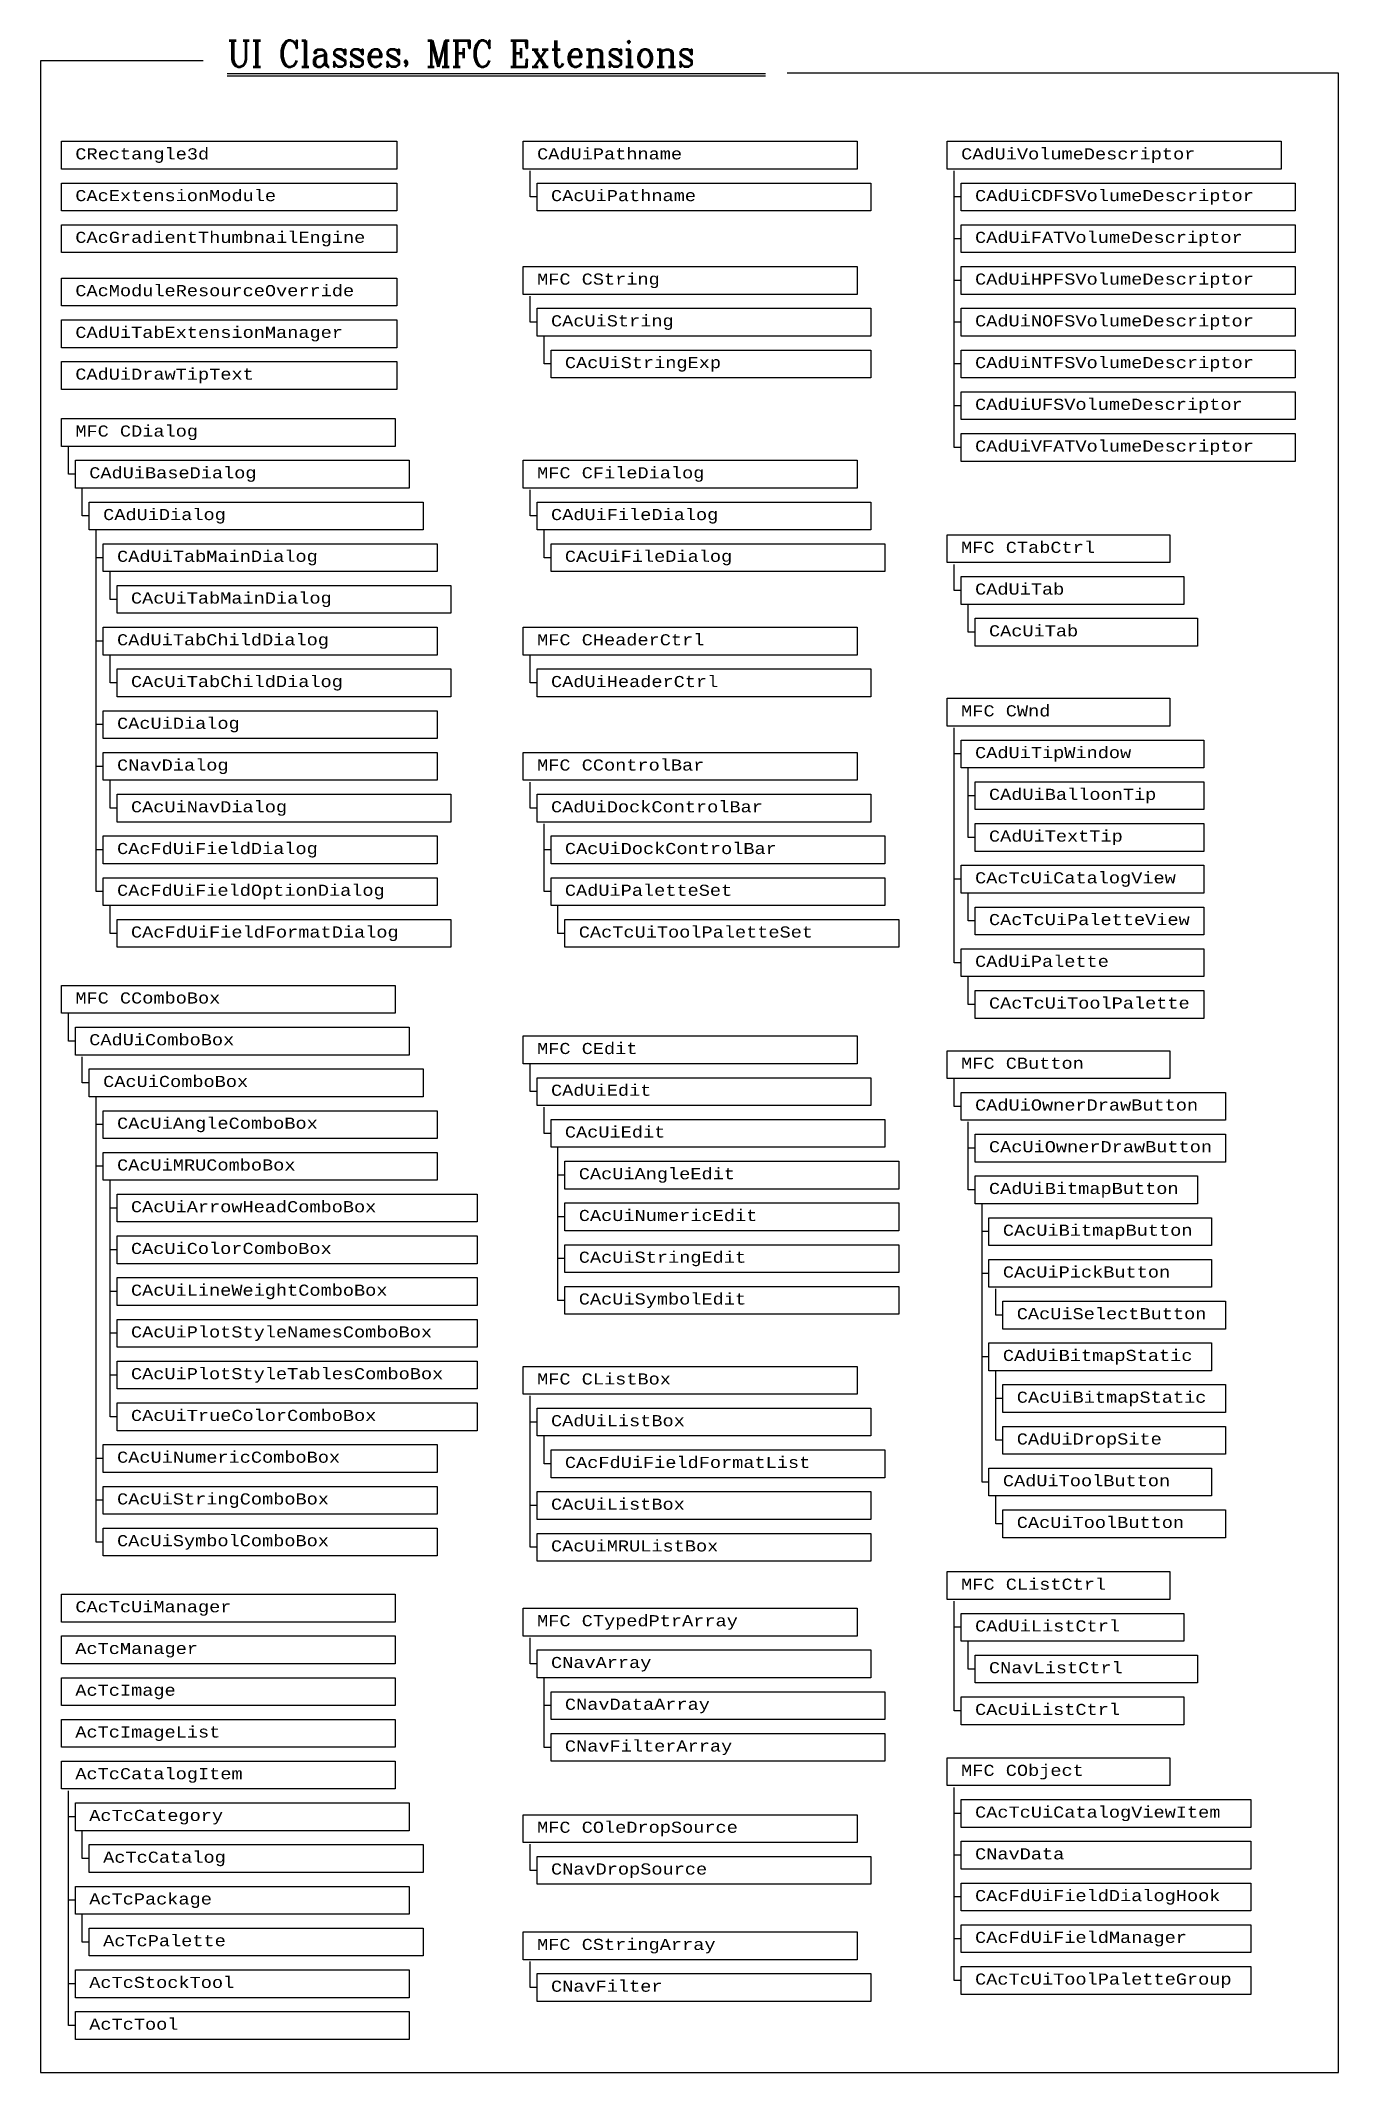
# Model space of a CAD drawing. Extents: x -49 to 153, y -248 to 71.
# Drawn here: x 101.6 to 148.2, y -4.5 to 68.5 of the extents above; entities that cross this region are included whole.
import ezdxf

# ---------------------------------------------------------------- set-up
doc = ezdxf.new("R2010")
doc.units = 0
doc.header["$MEASUREMENT"] = 0
doc.layers.get('0').update_dxf_attribs({"linetype": 'CONTINUOUS'})
doc.styles.add('ROMANC', font='romanc.shx', dxfattribs={"width": 0.9})
doc.styles.get("Standard").update_dxf_attribs({"font": 'TIMES.TTF'})

msp = doc.modelspace()

# ---------------------------------------------------------------- texts
at = {"style": 'ROMANC', "width": 0.9}
msp.add_text('UI Classes, MFC Extensions', height=0.94115, dxfattribs=at).set_placement((108.262, 67.561))
at = {"char_height": 0.4, "attachment_point": 1}
for s, insert in [('{\\fCourier New|b0|i0|c0|p49;CRectangle3d}', (102.81, 64.635)), ('{\\fCourier New|b0|i0|c0|p49;CAdUiPathname}', (119.408, 64.635)), ('{\\fCourier New|b0|i0|c0|p49;CAdUiVolumeDescriptor}', (134.651, 64.635)), ('{\\fCourier New|b0|i0|c0|p49;CAcExtensionModule}', (102.81, 63.135)), ('{\\fCourier New|b0|i0|c0|p49;CAcUiPathname}', (119.908, 63.135)), ('{\\fCourier New|b0|i0|c0|p49;CAdUiCDFSVolumeDescriptor}', (135.151, 63.135)), ('{\\fCourier New|b0|i0|c0|p49;CAcGradientThumbnailEngine}', (102.81, 61.635)), ('{\\fCourier New|b0|i0|c0|p49;CAdUiFATVolumeDescriptor}', (135.151, 61.635)), ('{\\fCourier New|b0|i0|c0|p49;MFC CString}', (119.408, 60.135)), ('{\\fCourier New|b0|i0|c0|p49;CAdUiHPFSVolumeDescriptor}', (135.151, 60.135)), ('{\\fCourier New|b0|i0|c0|p49;CAcModuleResourceOverride}', (102.81, 59.72)), ('{\\fCourier New|b0|i0|c0|p49;CAcUiString}', (119.908, 58.635)), ('{\\fCourier New|b0|i0|c0|p49;CAdUiNOFSVolumeDescriptor}', (135.151, 58.635)), ('\\fCourier New|b0|i0|c0|p49;CAdUiTabExtensionManager', (102.81, 58.22)), ('{\\fCourier New|b0|i0|c0|p49;CAcUiStringExp}', (120.408, 57.135)), ('{\\fCourier New|b0|i0|c0|p49;CAdUiNTFSVolumeDescriptor}', (135.151, 57.135)), ('\\fCourier New|b0|i0|c0|p49;CAdUiDrawTipText', (102.81, 56.72)), ('{\\fCourier New|b0|i0|c0|p49;CAdUiUFSVolumeDescriptor}', (135.151, 55.635)), ('\\fCourier New|b0|i0|c0|p49;MFC CDialog', (102.81, 54.675)), ('{\\fCourier New|b0|i0|c0|p49;CAdUiVFATVolumeDescriptor}', (135.151, 54.135)), ('\\fCourier New|b0|i0|c0|p49;CAdUiBaseDialog', (103.31, 53.175)), ('\\fCourier New|b0|i0|c0|p49;MFC CFileDialog', (119.408, 53.175)), ('\\fCourier New|b0|i0|c0|p49;CAdUiDialog', (103.81, 51.675)), ('\\fCourier New|b0|i0|c0|p49;CAdUiFileDialog', (119.908, 51.675)), ('\\fCourier New|b0|i0|c0|p49;MFC CTabCtrl', (134.651, 50.497)), ('\\fCourier New|b0|i0|c0|p49;CAdUiTabMainDialog', (104.31, 50.175)), ('\\fCourier New|b0|i0|c0|p49;CAcUiFileDialog', (120.408, 50.175)), ('\\fCourier New|b0|i0|c0|p49;CAdUiTab', (135.151, 48.997)), ('\\fCourier New|b0|i0|c0|p49;CAcUiTabMainDialog', (104.81, 48.675)), ('\\fCourier New|b0|i0|c0|p49;CAcUiTab', (135.651, 47.497)), ('\\fCourier New|b0|i0|c0|p49;CAdUiTabChildDialog', (104.31, 47.175)), ('\\fCourier New|b0|i0|c0|p49;MFC CHeaderCtrl', (119.408, 47.175)), ('\\fCourier New|b0|i0|c0|p49;CAcUiTabChildDialog', (104.81, 45.675)), ('\\fCourier New|b0|i0|c0|p49;CAdUiHeaderCtrl', (119.908, 45.675)), ('\\fCourier New|b0|i0|c0|p49;MFC CWnd', (134.651, 44.622)), ('\\fCourier New|b0|i0|c0|p49;CAcUiDialog', (104.31, 44.175)), ('\\fCourier New|b0|i0|c0|p49;CAdUiTipWindow', (135.151, 43.122)), ('{\\fCourier New|b0|i0|c0|p49;CNavDialog}', (104.31, 42.675)), ('\\fCourier New|b0|i0|c0|p49;MFC CControlBar', (119.408, 42.675)), ('{\\fCourier New|b0|i0|c0|p49;CAdUiBalloonTip}', (135.651, 41.622)), ('{\\fCourier New|b0|i0|c0|p49;CAcUiNavDialog}', (104.81, 41.175)), ('\\fCourier New|b0|i0|c0|p49;CAdUiDockControlBar', (119.908, 41.175)), ('\\fCourier New|b0|i0|c0|p49;CAdUiTextTip', (135.651, 40.122)), ('{\\fCourier New|b0|i0|c0|p49;CAcFdUiFieldDialog}', (104.31, 39.675)), ('\\fCourier New|b0|i0|c0|p49;CAcUiDockControlBar', (120.408, 39.675)), ('{\\fCourier New|b0|i0|c0|p49;CAcFdUiFieldOptionDialog}', (104.31, 38.175)), ('{\\fCourier New|b0|i0|c0|p49;CAdUiPaletteSet}', (120.408, 38.175)), ('{\\fCourier New|b0|i0|c0|p49;CAcTcUiCatalogView}', (135.151, 38.622)), ('{\\fCourier New|b0|i0|c0|p49;CAcFdUiFieldFormatDialog}', (104.81, 36.675)), ('{\\fCourier New|b0|i0|c0|p49;CAcTcUiToolPaletteSet}', (120.908, 36.675)), ('{\\fCourier New|b0|i0|c0|p49;CAcTcUiPaletteView}', (135.651, 37.122)), ('{\\fCourier New|b0|i0|c0|p49;CAdUiPalette}', (135.151, 35.622)), ('\\fCourier New|b0|i0|c0|p49;MFC CComboBox', (102.81, 34.305)), ('{\\fCourier New|b0|i0|c0|p49;CAcTcUiToolPalette}', (135.651, 34.122)), ('\\fCourier New|b0|i0|c0|p49;CAdUiComboBox', (103.31, 32.805)), ('\\fCourier New|b0|i0|c0|p49;MFC CEdit', (119.408, 32.49)), ('\\fCourier New|b0|i0|c0|p49;MFC CButton', (134.651, 31.96)), ('\\fCourier New|b0|i0|c0|p49;CAcUiComboBox', (103.81, 31.305)), ('\\fCourier New|b0|i0|c0|p49;CAdUiEdit', (119.908, 30.99)), ('\\fCourier New|b0|i0|c0|p49;CAdUiOwnerDrawButton', (135.151, 30.46)), ('\\fCourier New|b0|i0|c0|p49;CAcUiAngleComboBox', (104.31, 29.805)), ('\\fCourier New|b0|i0|c0|p49;CAcUiEdit', (120.408, 29.49)), ('{\\fCourier New|b0|i0|c0|p49;CAcUiOwnerDrawButton}', (135.651, 28.96)), ('\\fCourier New|b0|i0|c0|p49;CAcUiMRUComboBox', (104.31, 28.305)), ('\\fCourier New|b0|i0|c0|p49;CAcUiAngleEdit', (120.908, 27.99)), ('\\fCourier New|b0|i0|c0|p49;CAdUiBitmapButton', (135.651, 27.46)), ('\\fCourier New|b0|i0|c0|p49;CAcUiArrowHeadComboBox', (104.81, 26.805)), ('\\fCourier New|b0|i0|c0|p49;CAcUiNumericEdit', (120.908, 26.49)), ('{\\fCourier New|b0|i0|c0|p49;CAcUiBitmapButton}', (136.151, 25.96)), ('\\fCourier New|b0|i0|c0|p49;CAcUiColorComboBox', (104.81, 25.305)), ('\\fCourier New|b0|i0|c0|p49;CAcUiStringEdit', (120.908, 24.99)), ('\\fCourier New|b0|i0|c0|p49;CAcUiPickButton', (136.151, 24.46)), ('\\fCourier New|b0|i0|c0|p49;CAcUiLineWeightComboBox', (104.81, 23.805)), ('\\fCourier New|b0|i0|c0|p49;CAcUiSymbolEdit', (120.908, 23.49)), ('\\fCourier New|b0|i0|c0|p49;CAcUiSelectButton', (136.651, 22.96)), ('\\fCourier New|b0|i0|c0|p49;CAcUiPlotStyleNamesComboBox', (104.81, 22.305)), ('\\fCourier New|b0|i0|c0|p49;CAdUiBitmapStatic', (136.151, 21.46)), ('\\fCourier New|b0|i0|c0|p49;CAcUiPlotStyleTablesComboBox', (104.81, 20.805)), ('\\fCourier New|b0|i0|c0|p49;MFC CListBox', (119.408, 20.616)), ('{\\fCourier New|b0|i0|c0|p49;CAcUiBitmapStatic}', (136.651, 19.96)), ('{\\fCourier New|b0|i0|c0|p49;CAcUiTrueColorComboBox}', (104.81, 19.305)), ('\\fCourier New|b0|i0|c0|p49;CAdUiListBox', (119.908, 19.116)), ('\\fCourier New|b0|i0|c0|p49;CAdUiDropSite', (136.651, 18.46)), ('\\fCourier New|b0|i0|c0|p49;CAcUiNumericComboBox', (104.31, 17.805)), ('{\\fCourier New|b0|i0|c0|p49;CAcFdUiFieldFormatList}', (120.408, 17.616)), ('\\fCourier New|b0|i0|c0|p49;CAdUiToolButton', (136.151, 16.96)), ('\\fCourier New|b0|i0|c0|p49;CAcUiStringComboBox', (104.31, 16.305)), ('\\fCourier New|b0|i0|c0|p49;CAcUiListBox', (119.908, 16.116)), ('{\\fCourier New|b0|i0|c0|p49;CAcUiToolButton}', (136.651, 15.46)), ('\\fCourier New|b0|i0|c0|p49;CAcUiSymbolComboBox', (104.31, 14.805)), ('\\fCourier New|b0|i0|c0|p49;CAcUiMRUListBox', (119.908, 14.616)), ('\\fCourier New|b0|i0|c0|p49;MFC CListCtrl', (134.651, 13.241)), ('{\\fCourier New|b0|i0|c0|p49;CAcTcUiManager}', (102.81, 12.432)), ('{\\fCourier New|b0|i0|c0|p49;MFC CTypedPtrArray}', (119.408, 11.928)), ('\\fCourier New|b0|i0|c0|p49;CAdUiListCtrl', (135.151, 11.741)), ('{\\fCourier New|b0|i0|c0|p49;AcTcManager}', (102.81, 10.932)), ('{\\fCourier New|b0|i0|c0|p49;CNavArray}', (119.908, 10.428)), ('{\\fCourier New|b0|i0|c0|p49;CNavListCtrl}', (135.651, 10.241)), ('{\\fCourier New|b0|i0|c0|p49;AcTcImage}', (102.81, 9.432)), ('{\\fCourier New|b0|i0|c0|p49;CNavDataArray}', (120.408, 8.928)), ('{\\fCourier New|b0|i0|c0|p49;CAcUiListCtrl}', (135.151, 8.741)), ('{\\fCourier New|b0|i0|c0|p49;AcTcImageList}', (102.81, 7.932)), ('{\\fCourier New|b0|i0|c0|p49;CNavFilterArray}', (120.408, 7.428)), ('{\\fCourier New|b0|i0|c0|p49;MFC CObject}', (134.651, 6.552)), ('{\\fCourier New|b0|i0|c0|p49;AcTcCatalogItem}', (102.81, 6.432)), ('{\\fCourier New|b0|i0|c0|p49;AcTcCategory}', (103.31, 4.932)), ('{\\fCourier New|b0|i0|c0|p49;MFC COleDropSource}', (119.408, 4.508)), ('{\\fCourier New|b0|i0|c0|p49;CAcTcUiCatalogViewItem}', (135.151, 5.052)), ('{\\fCourier New|b0|i0|c0|p49;AcTcCatalog}', (103.81, 3.432)), ('{\\fCourier New|b0|i0|c0|p49;CNavDropSource}', (119.908, 3.008)), ('{\\fCourier New|b0|i0|c0|p49;CNavData}', (135.151, 3.552)), ('{\\fCourier New|b0|i0|c0|p49;AcTcPackage}', (103.31, 1.932)), ('{\\fCourier New|b0|i0|c0|p49;CAcFdUiFieldDialogHook}', (135.151, 2.052)), ('{\\fCourier New|b0|i0|c0|p49;AcTcPalette}', (103.81, 0.432)), ('{\\fCourier New|b0|i0|c0|p49;MFC CStringArray}', (119.408, 0.297)), ('{\\fCourier New|b0|i0|c0|p49;CAcFdUiFieldManager}', (135.151, 0.552)), ('{\\fCourier New|b0|i0|c0|p49;AcTcStockTool}', (103.31, -1.068)), ('{\\fCourier New|b0|i0|c0|p49;CNavFilter}', (119.908, -1.203)), ('{\\fCourier New|b0|i0|c0|p49;CAcTcUiToolPaletteGroup}', (135.151, -0.948)), ('{\\fCourier New|b0|i0|c0|p49;AcTcTool}', (103.31, -2.568))]:
    msp.add_mtext(s, dxfattribs=dict(at, insert=insert))

# ---------------------------------------------------------------- linework, layer by layer
for p, q in [((108.262, 67.326), (127.613, 67.326)), ((108.262, 67.232), (127.613, 67.232)), ((119.158, 62.885), (119.158, 63.822)), ((134.401, 62.885), (134.401, 63.822)), ((119.408, 62.885), (119.158, 62.885)), ((134.651, 62.885), (134.401, 62.885)), ((134.401, 61.385), (134.401, 62.885)), ((134.651, 61.385), (134.401, 61.385)), ((134.401, 59.885), (134.401, 61.385)), ((134.651, 59.885), (134.401, 59.885)), ((134.401, 58.385), (134.401, 59.885)), ((119.158, 58.385), (119.158, 59.322)), ((119.408, 58.385), (119.158, 58.385)), ((119.658, 56.885), (119.658, 57.885)), ((134.651, 58.385), (134.401, 58.385)), ((134.401, 56.885), (134.401, 58.385)), ((119.908, 56.885), (119.658, 56.885)), ((134.651, 56.885), (134.401, 56.885)), ((134.401, 55.385), (134.401, 56.885)), ((134.651, 55.385), (134.401, 55.385)), ((134.401, 53.885), (134.401, 55.385)), ((102.56, 52.925), (102.56, 53.925)), ((134.651, 53.885), (134.401, 53.885)), ((102.81, 52.925), (102.56, 52.925)), ((103.06, 51.425), (103.06, 52.425)), ((119.158, 51.425), (119.158, 52.363)), ((103.31, 51.425), (103.06, 51.425)), ((119.408, 51.425), (119.158, 51.425)), ((103.56, 37.925), (103.56, 50.925)), ((103.56, 49.925), (103.56, 50.863)), ((119.658, 49.925), (119.658, 50.925)), ((103.81, 49.925), (103.56, 49.925)), ((119.908, 49.925), (119.658, 49.925)), ((134.401, 48.747), (134.401, 49.684)), ((104.06, 48.425), (104.06, 49.425)), ((104.31, 48.425), (104.06, 48.425)), ((134.651, 48.747), (134.401, 48.747)), ((134.901, 47.247), (134.901, 48.247)), ((103.81, 46.925), (103.56, 46.925)), ((135.151, 47.247), (134.901, 47.247)), ((104.06, 45.425), (104.06, 46.425)), ((119.158, 45.425), (119.158, 46.425)), ((104.31, 45.425), (104.06, 45.425)), ((119.408, 45.425), (119.158, 45.425)), ((103.81, 43.925), (103.56, 43.925)), ((134.401, 35.372), (134.401, 43.809)), ((103.81, 42.425), (103.56, 42.425)), ((134.651, 42.872), (134.401, 42.872)), ((134.901, 39.872), (134.901, 42.372)), ((104.06, 40.925), (104.06, 41.925)), ((119.158, 40.925), (119.158, 41.863)), ((104.31, 40.925), (104.06, 40.925)), ((119.408, 40.925), (119.158, 40.925)), ((135.151, 41.372), (134.901, 41.372)), ((119.658, 37.925), (119.658, 40.363)), ((103.81, 39.425), (103.56, 39.425)), ((119.908, 39.425), (119.658, 39.425)), ((135.151, 39.872), (134.901, 39.872)), ((134.651, 38.372), (134.401, 38.372)), ((103.81, 37.925), (103.56, 37.925)), ((104.06, 36.425), (104.06, 37.425)), ((119.908, 37.925), (119.658, 37.925)), ((120.158, 36.425), (120.158, 37.425)), ((134.901, 36.872), (134.901, 37.872)), ((135.151, 36.872), (134.901, 36.872)), ((104.31, 36.425), (104.06, 36.425)), ((120.408, 36.425), (120.158, 36.425)), ((134.651, 35.372), (134.401, 35.372)), ((134.901, 33.872), (134.901, 34.872)), ((135.151, 33.872), (134.901, 33.872)), ((102.56, 32.555), (102.56, 33.555)), ((102.81, 32.555), (102.56, 32.555)), ((103.06, 31.055), (103.06, 31.992)), ((119.158, 30.74), (119.158, 31.74)), ((103.31, 31.055), (103.06, 31.055)), ((119.408, 30.74), (119.158, 30.74)), ((134.401, 30.21), (134.401, 31.21)), ((103.56, 14.555), (103.56, 30.555)), ((119.658, 29.24), (119.658, 30.178)), ((134.651, 30.21), (134.401, 30.21)), ((103.81, 29.555), (103.56, 29.555)), ((119.908, 29.24), (119.658, 29.24)), ((134.901, 27.21), (134.901, 29.648)), ((120.158, 23.24), (120.158, 28.74)), ((135.151, 28.71), (134.901, 28.71)), ((103.81, 28.055), (103.56, 28.055)), ((104.06, 19.055), (104.06, 27.555)), ((120.408, 27.74), (120.158, 27.74)), ((135.151, 27.21), (134.901, 27.21)), ((104.31, 26.555), (104.06, 26.555)), ((135.401, 16.71), (135.401, 26.71)), ((120.408, 26.24), (120.158, 26.24)), ((135.651, 25.71), (135.401, 25.71)), ((104.31, 25.055), (104.06, 25.055)), ((120.408, 24.74), (120.158, 24.74)), ((135.651, 24.21), (135.401, 24.21)), ((104.31, 23.555), (104.06, 23.555)), ((135.901, 22.71), (135.901, 23.648)), ((120.408, 23.24), (120.158, 23.24)), ((136.151, 22.71), (135.901, 22.71)), ((104.31, 22.055), (104.06, 22.055)), ((135.651, 21.21), (135.401, 21.21)), ((104.31, 20.555), (104.06, 20.555)), ((135.901, 18.21), (135.901, 20.71)), ((119.158, 14.366), (119.158, 19.804)), ((104.31, 19.055), (104.06, 19.055)), ((136.151, 19.71), (135.901, 19.71)), ((119.408, 18.866), (119.158, 18.866)), ((119.658, 17.366), (119.658, 18.366)), ((103.81, 17.555), (103.56, 17.555)), ((136.151, 18.21), (135.901, 18.21)), ((119.908, 17.366), (119.658, 17.366)), ((135.651, 16.71), (135.401, 16.71)), ((135.901, 15.21), (135.901, 16.21)), ((103.81, 16.055), (103.56, 16.055)), ((119.408, 15.866), (119.158, 15.866)), ((136.151, 15.21), (135.901, 15.21)), ((103.81, 14.555), (103.56, 14.555)), ((119.408, 14.366), (119.158, 14.366)), ((134.401, 11.491), (134.401, 12.429)), ((119.158, 10.178), (119.158, 11.116)), ((134.651, 11.491), (134.401, 11.491)), ((134.401, 8.491), (134.401, 11.491)), ((134.901, 9.991), (134.901, 10.991)), ((119.408, 10.178), (119.158, 10.178)), ((119.658, 7.178), (119.658, 9.678)), ((135.151, 9.991), (134.901, 9.991)), ((119.908, 8.678), (119.658, 8.678)), ((134.651, 8.491), (134.401, 8.491)), ((119.908, 7.178), (119.658, 7.178)), ((102.56, 4.682), (102.56, 5.619)), ((134.401, -1.198), (134.401, 5.74)), ((102.56, -2.818), (102.56, 4.682)), ((102.81, 4.682), (102.56, 4.682)), ((134.651, 4.802), (134.401, 4.802)), ((103.06, 3.182), (103.06, 4.182)), ((119.158, 2.758), (119.158, 3.695)), ((103.31, 3.182), (103.06, 3.182)), ((134.651, 3.302), (134.401, 3.302)), ((119.408, 2.758), (119.158, 2.758)), ((102.81, 1.682), (102.56, 1.682)), ((134.651, 1.802), (134.401, 1.802)), ((103.06, 0.182), (103.06, 1.182)), ((103.31, 0.182), (103.06, 0.182)), ((134.651, 0.302), (134.401, 0.302)), ((119.158, -1.453), (119.158, -0.515)), ((102.81, -1.318), (102.56, -1.318)), ((119.408, -1.453), (119.158, -1.453)), ((134.651, -1.198), (134.401, -1.198)), ((102.81, -2.818), (102.56, -2.818))]:
    msp.add_line(p, q)
at = {"color": 3}
msp.add_lwpolyline([(107.408, 67.781), (101.562, 67.781), (101.562, -4.5), (148.21, -4.5), (148.21, 67.331), (128.396, 67.331)], dxfattribs=at)
for points in [[(102.31, 64.885), (114.365, 64.885), (114.365, 63.885), (102.31, 63.885)], [(118.908, 64.885), (130.908, 64.885), (130.908, 63.885), (118.908, 63.885)], [(134.151, 64.885), (146.151, 64.885), (146.151, 63.885), (134.151, 63.885)], [(102.31, 63.385), (114.365, 63.385), (114.365, 62.385), (102.31, 62.385)], [(119.408, 63.385), (131.408, 63.385), (131.408, 62.385), (119.408, 62.385)], [(134.651, 63.385), (146.651, 63.385), (146.651, 62.385), (134.651, 62.385)], [(102.31, 61.885), (114.365, 61.885), (114.365, 60.885), (102.31, 60.885)], [(134.651, 61.885), (146.651, 61.885), (146.651, 60.885), (134.651, 60.885)], [(102.31, 59.97), (114.365, 59.97), (114.365, 58.97), (102.31, 58.97)], [(118.908, 60.385), (130.908, 60.385), (130.908, 59.385), (118.908, 59.385)], [(134.651, 60.385), (146.651, 60.385), (146.651, 59.385), (134.651, 59.385)], [(102.31, 58.47), (114.365, 58.47), (114.365, 57.47), (102.31, 57.47)], [(119.408, 58.885), (131.408, 58.885), (131.408, 57.885), (119.408, 57.885)], [(134.651, 58.885), (146.651, 58.885), (146.651, 57.885), (134.651, 57.885)], [(102.31, 56.97), (114.365, 56.97), (114.365, 55.97), (102.31, 55.97)], [(119.908, 57.385), (131.408, 57.385), (131.408, 56.385), (119.908, 56.385)], [(134.651, 57.385), (146.651, 57.385), (146.651, 56.385), (134.651, 56.385)], [(134.651, 55.885), (146.651, 55.885), (146.651, 54.885), (134.651, 54.885)], [(102.31, 54.925), (114.31, 54.925), (114.31, 53.925), (102.31, 53.925)], [(134.651, 54.385), (146.651, 54.385), (146.651, 53.385), (134.651, 53.385)], [(102.81, 53.425), (114.81, 53.425), (114.81, 52.425), (102.81, 52.425)], [(118.908, 53.425), (130.908, 53.425), (130.908, 52.425), (118.908, 52.425)], [(103.31, 51.925), (115.31, 51.925), (115.31, 50.925), (103.31, 50.925)], [(119.408, 51.925), (131.408, 51.925), (131.408, 50.925), (119.408, 50.925)], [(103.81, 50.425), (115.81, 50.425), (115.81, 49.425), (103.81, 49.425)], [(119.908, 50.425), (131.908, 50.425), (131.908, 49.425), (119.908, 49.425)], [(134.151, 50.747), (142.151, 50.747), (142.151, 49.747), (134.151, 49.747)], [(104.31, 48.925), (116.31, 48.925), (116.31, 47.925), (104.31, 47.925)], [(134.651, 49.247), (142.651, 49.247), (142.651, 48.247), (134.651, 48.247)], [(135.151, 47.747), (143.151, 47.747), (143.151, 46.747), (135.151, 46.747)], [(103.81, 47.425), (115.81, 47.425), (115.81, 46.425), (103.81, 46.425)], [(118.908, 47.425), (130.908, 47.425), (130.908, 46.425), (118.908, 46.425)], [(104.31, 45.925), (116.31, 45.925), (116.31, 44.925), (104.31, 44.925)], [(119.408, 45.925), (131.408, 45.925), (131.408, 44.925), (119.408, 44.925)], [(134.151, 44.872), (142.151, 44.872), (142.151, 43.872), (134.151, 43.872)], [(103.81, 44.425), (115.81, 44.425), (115.81, 43.425), (103.81, 43.425)], [(134.651, 43.372), (143.378, 43.372), (143.378, 42.372), (134.651, 42.372)], [(103.81, 42.925), (115.81, 42.925), (115.81, 41.925), (103.81, 41.925)], [(118.908, 42.925), (130.908, 42.925), (130.908, 41.925), (118.908, 41.925)], [(135.151, 41.872), (143.378, 41.872), (143.378, 40.872), (135.151, 40.872)], [(104.31, 41.425), (116.31, 41.425), (116.31, 40.425), (104.31, 40.425)], [(119.408, 41.425), (131.408, 41.425), (131.408, 40.425), (119.408, 40.425)], [(135.151, 40.372), (143.378, 40.372), (143.378, 39.372), (135.151, 39.372)], [(103.81, 39.925), (115.81, 39.925), (115.81, 38.925), (103.81, 38.925)], [(119.908, 39.925), (131.908, 39.925), (131.908, 38.925), (119.908, 38.925)], [(134.651, 38.872), (143.378, 38.872), (143.378, 37.872), (134.651, 37.872)], [(103.81, 38.425), (115.81, 38.425), (115.81, 37.425), (103.81, 37.425)], [(119.908, 38.425), (131.908, 38.425), (131.908, 37.425), (119.908, 37.425)], [(135.151, 37.372), (143.378, 37.372), (143.378, 36.372), (135.151, 36.372)], [(104.31, 36.925), (116.31, 36.925), (116.31, 35.925), (104.31, 35.925)], [(120.408, 36.925), (132.408, 36.925), (132.408, 35.925), (120.408, 35.925)], [(134.651, 35.872), (143.378, 35.872), (143.378, 34.872), (134.651, 34.872)], [(102.31, 34.555), (114.31, 34.555), (114.31, 33.555), (102.31, 33.555)], [(135.151, 34.372), (143.378, 34.372), (143.378, 33.372), (135.151, 33.372)], [(102.81, 33.055), (114.81, 33.055), (114.81, 32.055), (102.81, 32.055)], [(118.908, 32.74), (130.908, 32.74), (130.908, 31.74), (118.908, 31.74)], [(134.151, 32.21), (142.151, 32.21), (142.151, 31.21), (134.151, 31.21)], [(103.31, 31.555), (115.31, 31.555), (115.31, 30.555), (103.31, 30.555)], [(119.408, 31.24), (131.408, 31.24), (131.408, 30.24), (119.408, 30.24)], [(134.651, 30.71), (144.151, 30.71), (144.151, 29.71), (134.651, 29.71)], [(103.81, 30.055), (115.81, 30.055), (115.81, 29.055), (103.81, 29.055)], [(119.908, 29.74), (131.908, 29.74), (131.908, 28.74), (119.908, 28.74)], [(135.151, 29.21), (144.151, 29.21), (144.151, 28.21), (135.151, 28.21)], [(103.81, 28.555), (115.81, 28.555), (115.81, 27.555), (103.81, 27.555)], [(120.408, 28.24), (132.408, 28.24), (132.408, 27.24), (120.408, 27.24)], [(104.31, 27.055), (117.251, 27.055), (117.251, 26.055), (104.31, 26.055)], [(135.151, 27.71), (143.151, 27.71), (143.151, 26.71), (135.151, 26.71)], [(120.408, 26.74), (132.408, 26.74), (132.408, 25.74), (120.408, 25.74)], [(104.31, 25.555), (117.251, 25.555), (117.251, 24.555), (104.31, 24.555)], [(135.651, 26.21), (143.651, 26.21), (143.651, 25.21), (135.651, 25.21)], [(120.408, 25.24), (132.408, 25.24), (132.408, 24.24), (120.408, 24.24)], [(135.651, 24.71), (143.651, 24.71), (143.651, 23.71), (135.651, 23.71)], [(104.31, 24.055), (117.251, 24.055), (117.251, 23.055), (104.31, 23.055)], [(120.408, 23.74), (132.408, 23.74), (132.408, 22.74), (120.408, 22.74)], [(136.151, 23.21), (144.151, 23.21), (144.151, 22.21), (136.151, 22.21)], [(104.31, 22.555), (117.251, 22.555), (117.251, 21.555), (104.31, 21.555)], [(135.651, 21.71), (143.651, 21.71), (143.651, 20.71), (135.651, 20.71)], [(104.31, 21.055), (117.251, 21.055), (117.251, 20.055), (104.31, 20.055)], [(118.908, 20.866), (130.908, 20.866), (130.908, 19.866), (118.908, 19.866)], [(136.151, 20.21), (144.151, 20.21), (144.151, 19.21), (136.151, 19.21)], [(104.31, 19.555), (117.251, 19.555), (117.251, 18.555), (104.31, 18.555)], [(119.408, 19.366), (131.408, 19.366), (131.408, 18.366), (119.408, 18.366)], [(136.151, 18.71), (144.151, 18.71), (144.151, 17.71), (136.151, 17.71)], [(103.81, 18.055), (115.81, 18.055), (115.81, 17.055), (103.81, 17.055)], [(119.908, 17.866), (131.908, 17.866), (131.908, 16.866), (119.908, 16.866)], [(135.651, 17.21), (143.651, 17.21), (143.651, 16.21), (135.651, 16.21)], [(103.81, 16.555), (115.81, 16.555), (115.81, 15.555), (103.81, 15.555)], [(119.408, 16.366), (131.408, 16.366), (131.408, 15.366), (119.408, 15.366)], [(136.151, 15.71), (144.151, 15.71), (144.151, 14.71), (136.151, 14.71)], [(103.81, 15.055), (115.81, 15.055), (115.81, 14.055), (103.81, 14.055)], [(119.408, 14.866), (131.408, 14.866), (131.408, 13.866), (119.408, 13.866)], [(134.151, 13.491), (142.151, 13.491), (142.151, 12.491), (134.151, 12.491)], [(102.31, 12.682), (114.31, 12.682), (114.31, 11.682), (102.31, 11.682)], [(118.908, 12.178), (130.908, 12.178), (130.908, 11.178), (118.908, 11.178)], [(134.651, 11.991), (142.651, 11.991), (142.651, 10.991), (134.651, 10.991)], [(102.31, 11.182), (114.31, 11.182), (114.31, 10.182), (102.31, 10.182)], [(119.408, 10.678), (131.408, 10.678), (131.408, 9.678), (119.408, 9.678)], [(135.151, 10.491), (143.151, 10.491), (143.151, 9.491), (135.151, 9.491)], [(102.31, 9.682), (114.31, 9.682), (114.31, 8.682), (102.31, 8.682)], [(119.908, 9.178), (131.908, 9.178), (131.908, 8.178), (119.908, 8.178)], [(134.651, 8.991), (142.651, 8.991), (142.651, 7.991), (134.651, 7.991)], [(102.31, 8.182), (114.31, 8.182), (114.31, 7.182), (102.31, 7.182)], [(119.908, 7.678), (131.908, 7.678), (131.908, 6.678), (119.908, 6.678)], [(102.31, 6.682), (114.31, 6.682), (114.31, 5.682), (102.31, 5.682)], [(134.151, 6.802), (142.151, 6.802), (142.151, 5.802), (134.151, 5.802)], [(102.81, 5.182), (114.81, 5.182), (114.81, 4.182), (102.81, 4.182)], [(134.651, 5.302), (145.064, 5.302), (145.064, 4.302), (134.651, 4.302)], [(118.908, 4.758), (130.908, 4.758), (130.908, 3.758), (118.908, 3.758)], [(103.31, 3.682), (115.31, 3.682), (115.31, 2.682), (103.31, 2.682)], [(134.651, 3.802), (145.064, 3.802), (145.064, 2.802), (134.651, 2.802)], [(119.408, 3.258), (131.408, 3.258), (131.408, 2.258), (119.408, 2.258)], [(134.651, 2.302), (145.064, 2.302), (145.064, 1.302), (134.651, 1.302)], [(102.81, 2.182), (114.81, 2.182), (114.81, 1.182), (102.81, 1.182)], [(134.651, 0.802), (145.064, 0.802), (145.064, -0.198), (134.651, -0.198)], [(103.31, 0.682), (115.31, 0.682), (115.31, -0.318), (103.31, -0.318)], [(118.908, 0.547), (130.908, 0.547), (130.908, -0.453), (118.908, -0.453)], [(134.651, -0.698), (145.064, -0.698), (145.064, -1.698), (134.651, -1.698)], [(102.81, -0.818), (114.81, -0.818), (114.81, -1.818), (102.81, -1.818)], [(119.408, -0.953), (131.408, -0.953), (131.408, -1.953), (119.408, -1.953)], [(102.81, -2.318), (114.81, -2.318), (114.81, -3.318), (102.81, -3.318)]]:
    msp.add_lwpolyline(points, close=True)

msp.set_redraw_order([(e.dxf.handle, doc.entitydb.next_handle()) for e in msp.query("TEXT MTEXT ATTDEF DIMENSION ARC_DIMENSION")])  # texts and dimensions are drawn at this point

doc.saveas('drawing.dxf')
